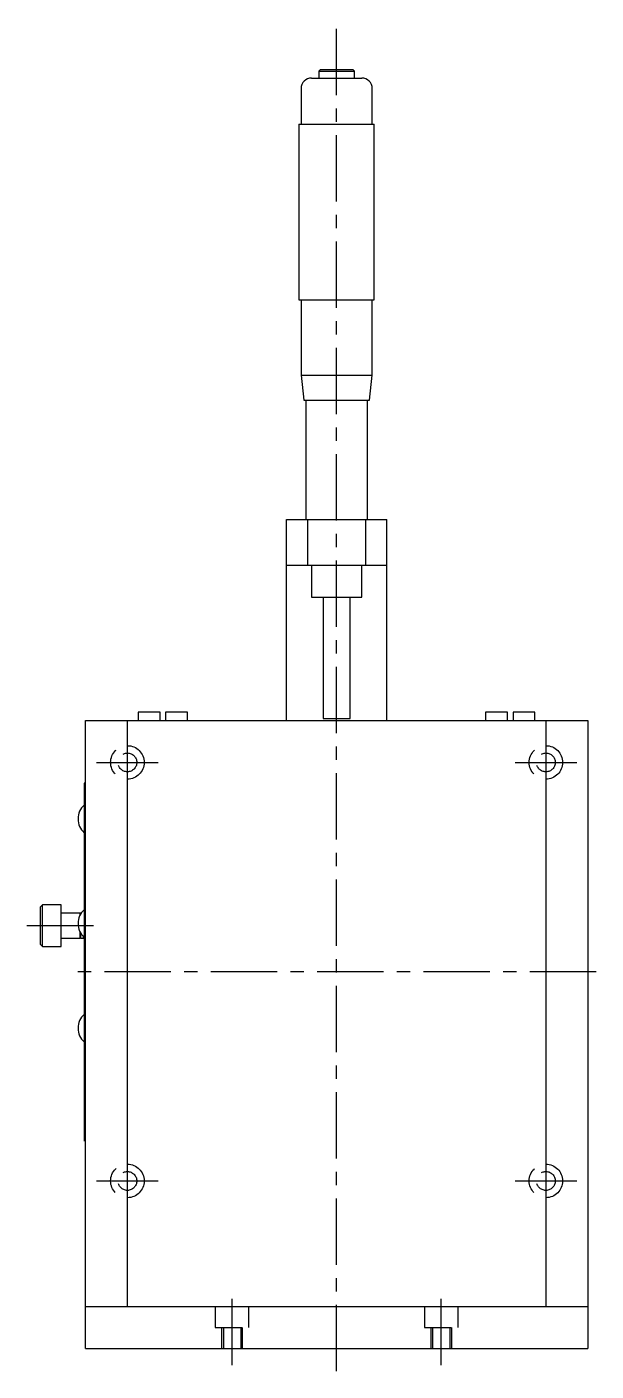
# Model space of a CAD drawing. Extents: x 0 to 933, y -8 to 670.
# Drawn here: x 796.8 to 932.8, y 184.6 to 505.7 of the extents above; entities that cross this region are included whole.
import ezdxf

# ---------------------------------------------------------------- set-up
doc = ezdxf.new("R2010")
doc.units = 0
doc.header["$LTSCALE"] = 0.5
doc.linetypes.add('CENTER', pattern=[50.8, 31.75, -6.35, 6.35, -6.35])
doc.linetypes.add('DASHED', pattern=[19.05, 12.7, -6.35])
for name, color, linetype in [('MSM_CENTER', 1, 'CENTER'), ('MSM_CONTINUOUS', 7, 'CONTINUOUS'), ('MSM_DASHED', 4, 'DASHED')]:
    doc.layers.add(name, color=color, linetype=linetype)

msp = doc.modelspace()

# ---------------------------------------------------------------- linework, layer by layer
at = {"layer": 'MSM_CENTER'}
for p, q in [((870.8, 184.57), (870.8, 505.71)), ((813.43, 330), (828.17, 330)), ((913.43, 330), (928.17, 330)), ((796.79, 291), (814.01, 291)), ((932.8, 280), (808.5, 280)), ((813.43, 230), (828.17, 230)), ((913.43, 230), (928.17, 230)), ((845.8, 186), (845.8, 204)), ((895.8, 186), (895.8, 204))]:
    msp.add_line(p, q, dxfattribs=at)
at = {"layer": 'MSM_CONTINUOUS'}
for p, q in [((866.95, 495.5), (866.55, 495.1)), ((866.55, 495.1), (866.55, 493.5)), ((866.55, 495.1), (875.05, 495.1)), ((866.95, 495.5), (874.65, 495.5)), ((875.05, 495.1), (874.65, 495.5)), ((875.05, 493.5), (875.05, 495.1)), ((864.8, 493.5), (876.8, 493.5)), ((862.3, 491), (862.3, 482.5)), ((879.3, 482.5), (879.3, 491)), ((861.8, 482.5), (879.8, 482.5)), ((861.8, 482.5), (861.8, 440.5)), ((879.8, 440.5), (879.8, 482.5)), ((861.8, 440.5), (879.8, 440.5)), ((862.3, 440.5), (862.3, 422.5)), ((879.3, 422.5), (879.3, 440.5)), ((862.3, 422.5), (879.3, 422.5)), ((862.3, 422.5), (862.95, 416.5)), ((878.65, 416.5), (879.3, 422.5)), ((862.95, 416.5), (878.65, 416.5)), ((863.45, 416.5), (863.45, 388)), ((878.15, 388), (878.15, 416.5)), ((858.8, 388), (882.8, 388)), ((858.8, 340), (858.8, 388)), ((863.8, 388), (863.8, 377)), ((877.8, 377), (877.8, 388)), ((882.8, 340), (882.8, 388)), ((882.8, 377), (858.8, 377)), ((864.8, 377), (864.8, 369.5)), ((876.8, 369.5), (876.8, 377)), ((864.8, 369.5), (876.8, 369.5)), ((867.55, 369.5), (867.55, 340.5)), ((874.05, 340.5), (874.05, 369.5)), ((823.4, 342), (823.4, 340)), ((828.65, 342), (823.4, 342)), ((828.65, 340), (828.65, 342)), ((829.94, 342), (829.94, 340)), ((835.19, 342), (829.94, 342)), ((835.19, 340), (835.19, 342)), ((867.55, 340.5), (874.05, 340.5)), ((906.4, 342), (906.4, 340)), ((911.65, 342), (906.4, 342)), ((911.65, 340), (911.65, 342)), ((912.94, 342), (912.94, 340)), ((918.19, 342), (912.94, 342)), ((918.19, 340), (918.19, 342)), ((810.8, 340), (930.8, 340)), ((810.8, 190), (810.8, 340)), ((820.8, 200), (820.8, 340)), ((920.8, 340), (920.8, 200)), ((930.8, 340), (930.8, 190)), ((810.8, 325), (810.5, 325)), ((810.5, 325), (810.5, 239.5)), ((800.5, 296), (800, 295.5)), ((800, 286.5), (800, 295.5)), ((805, 296), (800.5, 296)), ((800.5, 286), (800.5, 296)), ((805, 286), (805, 296)), ((809.78, 294), (805, 294)), ((809.5, 293.53), (809.5, 294)), ((809.7, 293.88), (809.7, 294)), ((809.5, 288), (809.5, 289.47)), ((809.7, 288), (809.7, 289.12)), ((800, 286.5), (800.5, 286)), ((800.5, 286), (805, 286)), ((805, 288), (809.5, 288)), ((809.5, 288.2), (809.7, 288)), ((809.7, 288), (810.3, 288)), ((810.3, 288), (810.3, 288.39)), ((810.5, 288.2), (810.3, 288)), ((810.8, 257), (810.5, 257)), ((810.8, 200), (930.8, 200)), ((810.8, 190), (930.8, 190))]:
    msp.add_line(p, q, dxfattribs=at)
for centre, radius, start, end in [((864.8, 491), 2.5, 90, 180), ((876.8, 491), 2.5, 360, 90), ((813.38, 316.5), 4.38, 131.1121, 228.8879), ((813.38, 291.5), 4.38, 131.1121, 228.8879), ((813.38, 266.5), 4.38, 131.1121, 228.8879)]:
    msp.add_arc(centre, radius, start, end, dxfattribs=at)
at = {"layer": 'MSM_DASHED'}
for p, q in [((841.8, 200), (841.8, 195)), ((849.8, 195), (849.8, 200)), ((891.8, 200), (891.8, 195)), ((899.8, 195), (899.8, 200)), ((841.8, 195), (849.8, 195)), ((843.3, 195), (843.3, 190)), ((843.73, 195), (843.73, 190)), ((847.87, 195), (847.87, 190)), ((848.3, 190), (848.3, 195)), ((891.8, 195), (899.8, 195)), ((893.3, 195), (893.3, 190)), ((893.73, 195), (893.73, 190)), ((897.87, 195), (897.87, 190)), ((898.3, 190), (898.3, 195))]:
    msp.add_line(p, q, dxfattribs=at)
for centre, radius in [((820.8, 330), 4), ((920.8, 330), 4), ((820.8, 330), 2.25), ((920.8, 330), 2.25), ((820.8, 230), 4), ((820.8, 230), 2.25), ((920.8, 230), 4), ((920.8, 230), 2.25)]:
    msp.add_circle(centre, radius, dxfattribs=at)

doc.saveas('drawing.dxf')
